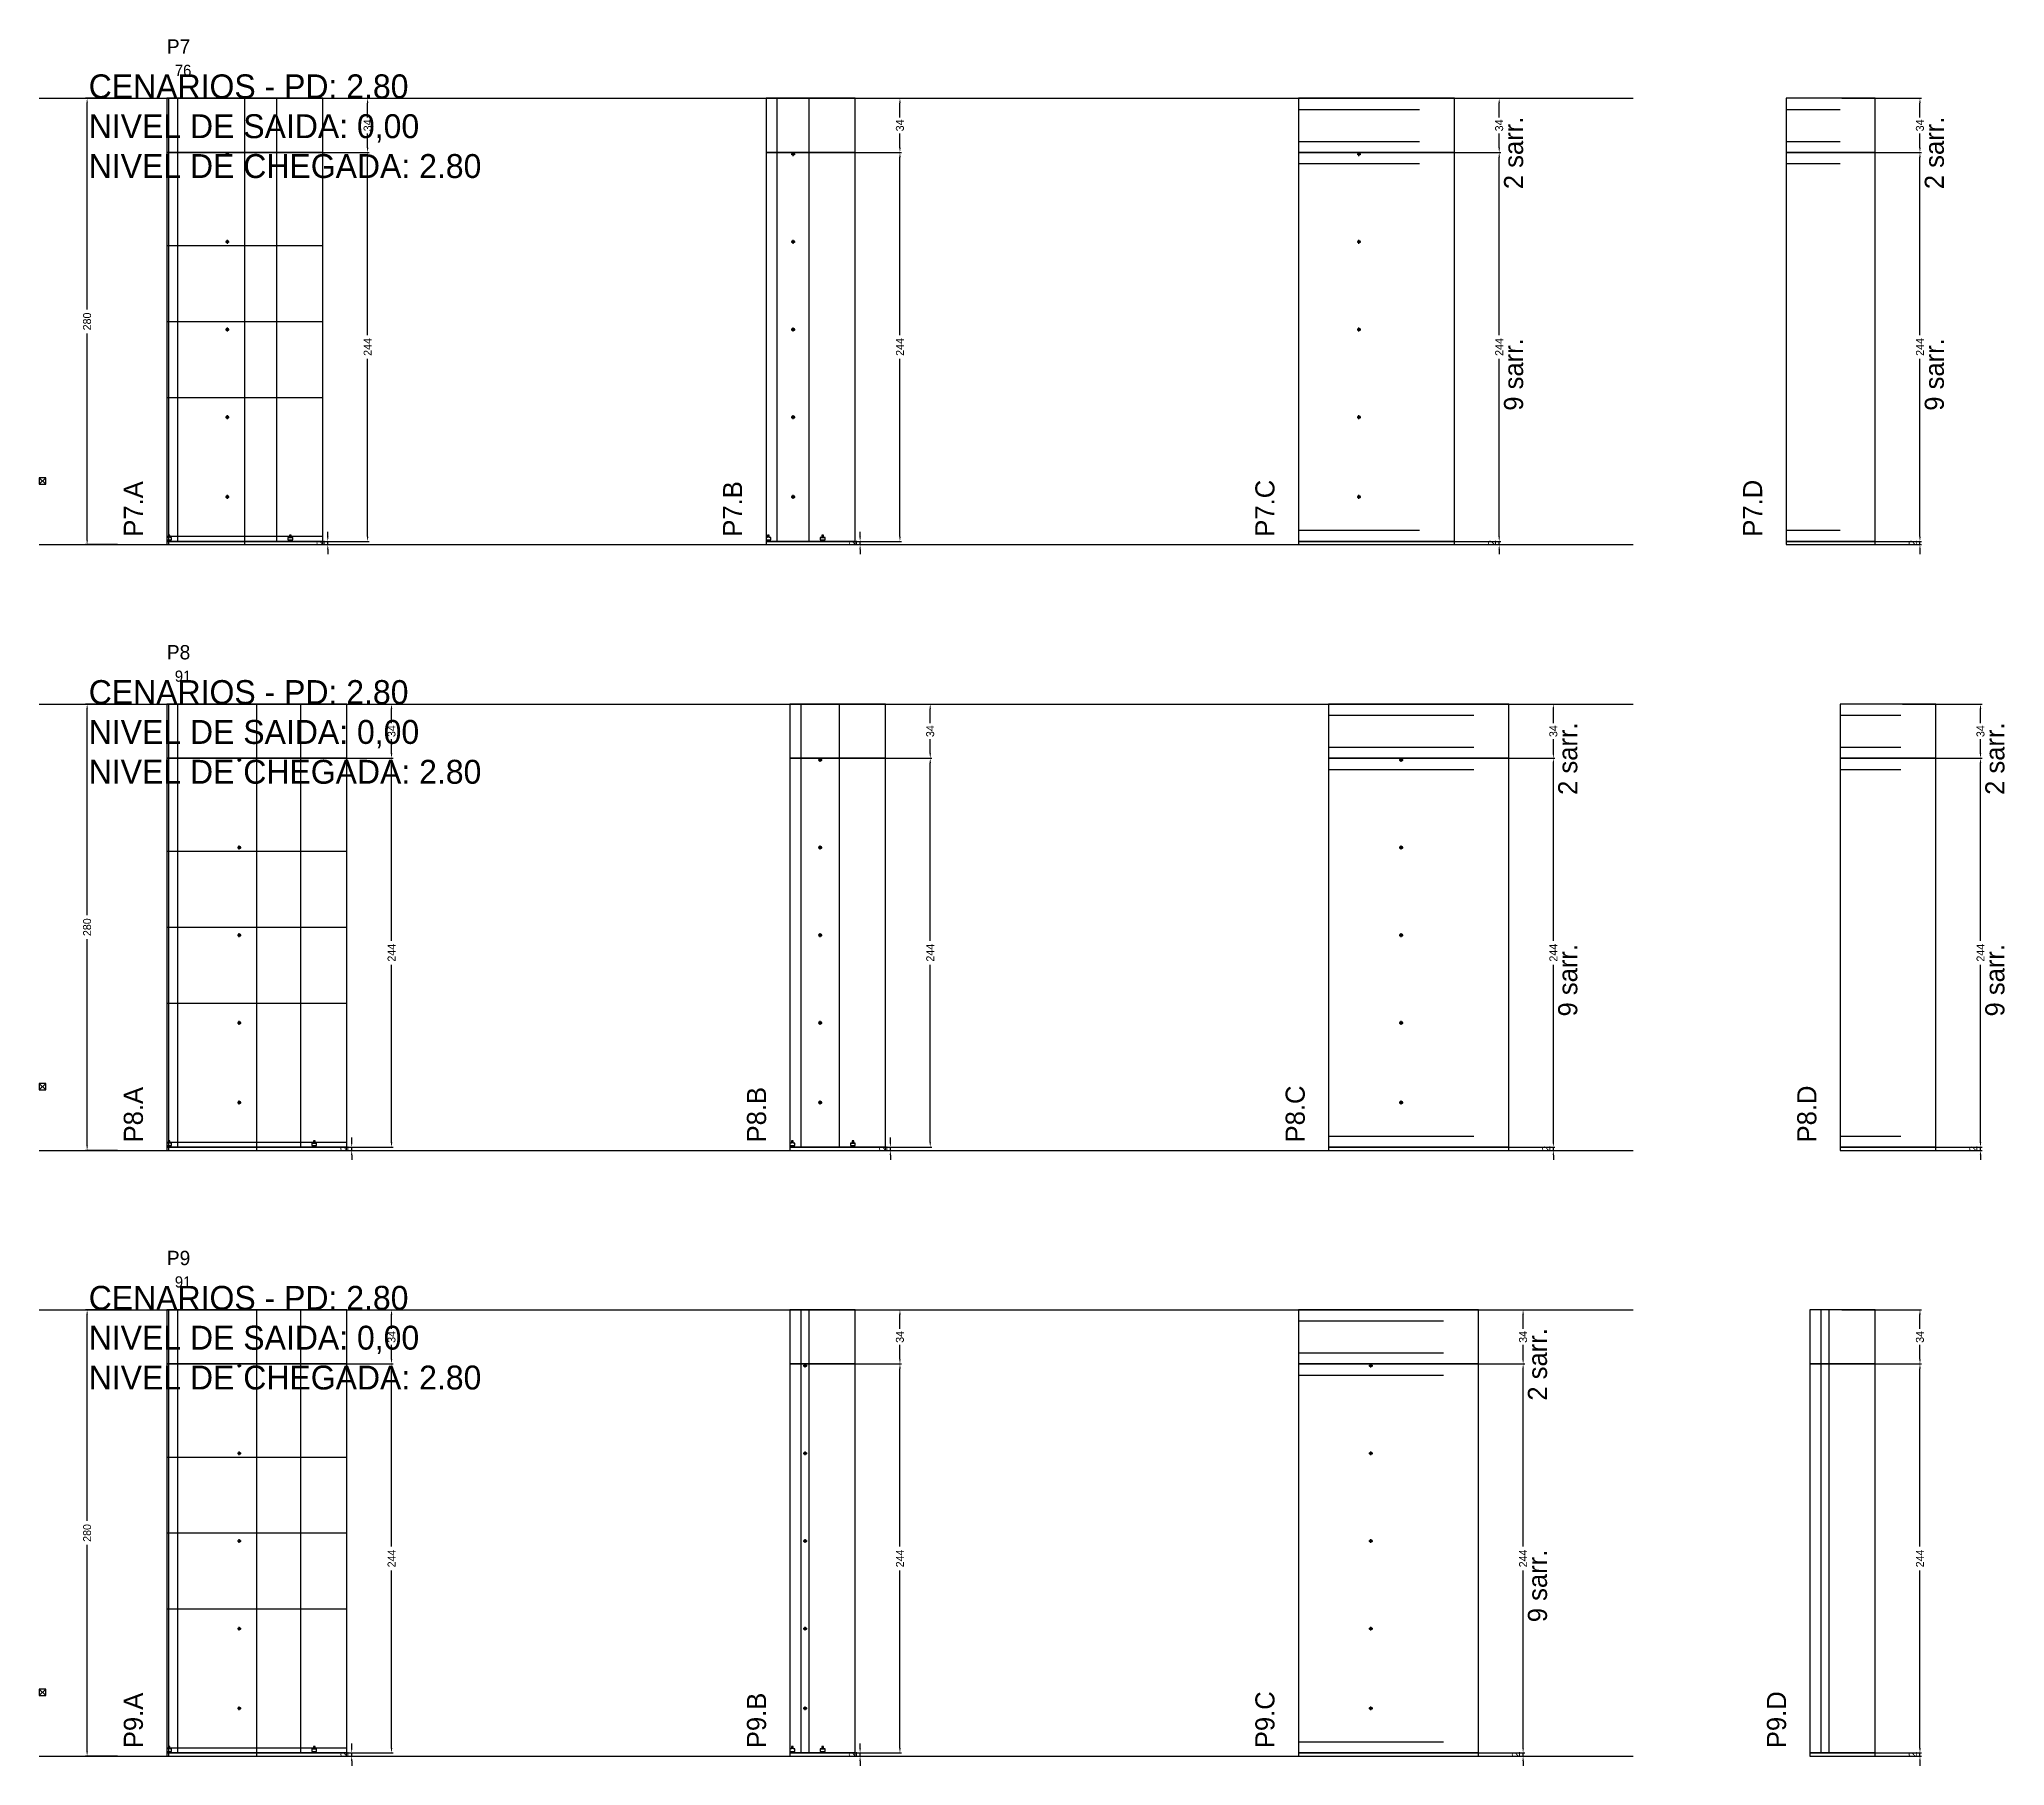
# Model space of a CAD drawing. Header units: centimetres. Extents: x -10500 to 4102, y -9886 to 295.
# Drawn here: x -7000 to -5767, y -3426 to -2343 of the extents above; entities that cross this region are included whole.
import ezdxf

# ---------------------------------------------------------------- set-up
doc = ezdxf.new("R2010")
doc.units = ezdxf.units.CM
doc.linetypes.add('DASHED', pattern=[2, -2])
for name, color, linetype in [('CHAPA', 140, 'Continuous'), ('COTA', 241, 'Continuous'), ('COTAS FURACAO', 16, 'Continuous'), ('Madeira', 30, 'Continuous'), ('MEIO_PONT', 160, 'Continuous'), ('NOMENCLATURA', 7, 'Continuous'), ('Nível', 160, 'Continuous'), ('Painéis', 200, 'Continuous'), ('Perfil Metálico', 150, 'Continuous'), ('SARR_2.2x7', 40, 'Continuous'), ('SARRAFO DE PRESSAO', 200, 'Continuous'), ('texto', 7, 'Continuous'), ('TEXTO_GERAL', 7, 'Continuous')]:
    doc.layers.add(name, color=color, linetype=linetype)
doc.dimstyles.new('PAINEL-NOVA', dxfattribs={"dimtxt": 5, "dimasz": 3, "dimexe": 1, "dimexo": 1, "dimgap": 1, "dimtad": 1, "dimcen": 2.5, "dimazin": 3, "dimtfac": 1, "dimtmove": 0, "dimatfit": 3})

msp = doc.modelspace()

# ---------------------------------------------------------------- texts
at = {"layer": 'NOMENCLATURA'}
for s, p in [('CENARIOS - PD: 2.80', (-6969, -2380)), ('NIVEL DE SAIDA: 0,00', (-6969, -2405)), ('NIVEL DE CHEGADA: 2.80', (-6969, -2430)), ('CENARIOS - PD: 2.80', (-6969, -2760)), ('NIVEL DE SAIDA: 0,00', (-6969, -2785)), ('NIVEL DE CHEGADA: 2.80', (-6969, -2810)), ('CENARIOS - PD: 2.80', (-6969, -3140)), ('NIVEL DE SAIDA: 0,00', (-6969, -3165)), ('NIVEL DE CHEGADA: 2.80', (-6969, -3190))]:
    msp.add_text(s, height=15, dxfattribs=at).set_placement(p)
for s, p in [('2 sarr.', (-6069, -2437)), ('2 sarr.', (-5805, -2437)), ('9 sarr.', (-6069, -2576)), ('9 sarr.', (-5805, -2576)), ('P7.A', (-6935, -2655)), ('P7.B', (-6559, -2655)), ('P7.C', (-6225, -2655)), ('P7.D', (-5919, -2655)), ('2 sarr.', (-6035, -2817)), ('2 sarr.', (-5767, -2817)), ('9 sarr.', (-6035, -2956)), ('9 sarr.', (-5767, -2956)), ('P8.A', (-6935, -3035)), ('P8.B', (-6544, -3035)), ('P8.C', (-6206, -3035)), ('P8.D', (-5885, -3035)), ('2 sarr.', (-6054, -3197)), ('9 sarr.', (-6054, -3336)), ('P9.A', (-6935, -3415)), ('P9.B', (-6544, -3415)), ('P9.C', (-6225, -3415)), ('P9.D', (-5904, -3415))]:
    msp.add_text(s, height=12, rotation=90, dxfattribs=at).set_placement(p)
at = {"layer": 'texto'}
for s, p in [('76', (-6915, -2366)), ('91', (-6915, -2746)), ('91', (-6915, -3126))]:
    msp.add_text(s, height=7, dxfattribs=at).set_placement(p)
at = {"layer": 'TEXTO_GERAL'}
for s, p in [('P7', (-6920, -2352)), ('P8', (-6920, -2732)), ('P9', (-6920, -3112))]:
    msp.add_text(s, height=9, dxfattribs=at).set_placement(p)

# ---------------------------------------------------------------- blocks, each defined once
blk = doc.blocks.new('_CLOSEDFILLED')
at = {"color": 0, "linetype": 'BYBLOCK'}
blk.add_solid([(-1, 0.16), (0, 0), (-1, -0.16)], dxfattribs=at)
blk = doc.blocks.new('*D209')
for p, q in [((-6951, -3140), (-6971, -3140)), ((-6970, -3272.5), (-6970, -3143)), ((-6970, -3417), (-6970, -3287.5)), ((-6951, -3420), (-6971, -3420))]:
    blk.add_line(p, q)
at = {"layer": 'Defpoints'}
for p in [(-6950, -3140), (-6970, -3420), (-6950, -3420)]:
    blk.add_point(p, dxfattribs=at)
at = {"layer": 'COTA', "xscale": 3, "yscale": 3}
for p, rotation in [((-6970, -3140), 90), ((-6970, -3420), 270)]:
    blk.add_blockref('_CLOSEDFILLED', p, dxfattribs=dict(at, rotation=rotation))
at = {"layer": 'COTA', "insert": (-6970, -3280), "char_height": 5, "attachment_point": 5, "rotation": 90}
blk.add_mtext('280', dxfattribs=at)
blk = doc.blocks.new('MULDURA')
at = {"layer": 'Paineis'}
for p, q in [((0, 0), (4, 4)), ((4, 0), (0, 4))]:
    blk.add_line(p, q, dxfattribs=at)
blk.add_lwpolyline([(0, 0), (4, 0), (4, 4), (0, 4)], close=True, dxfattribs=at)
blk = doc.blocks.new('*D211')
for p, q in [((-6828, -3174), (-6778, -3174)), ((-6779, -3288.5), (-6779, -3177)), ((-6779, -3415), (-6779, -3303.5)), ((-6828, -3418), (-6778, -3418))]:
    blk.add_line(p, q)
at = {"layer": 'Defpoints'}
for p in [(-6829, -3174), (-6829, -3418), (-6779, -3418)]:
    blk.add_point(p, dxfattribs=at)
at = {"layer": 'COTA', "xscale": 3, "yscale": 3}
for p, rotation in [((-6779, -3174), 90), ((-6779, -3418), 270)]:
    blk.add_blockref('_CLOSEDFILLED', p, dxfattribs=dict(at, rotation=rotation))
at = {"layer": 'COTA', "insert": (-6779, -3296), "char_height": 5, "attachment_point": 5, "rotation": 90}
blk.add_mtext('244', dxfattribs=at)
blk = doc.blocks.new('*D212')
for p, q in [((-6828, -3140), (-6778, -3140)), ((-6779, -3152), (-6779, -3143)), ((-6779, -3171), (-6779, -3162)), ((-6828, -3174), (-6778, -3174))]:
    blk.add_line(p, q)
at = {"layer": 'Defpoints'}
for p in [(-6829, -3140), (-6829, -3174), (-6779, -3174)]:
    blk.add_point(p, dxfattribs=at)
at = {"layer": 'COTA', "xscale": 3, "yscale": 3}
for p, rotation in [((-6779, -3140), 90), ((-6779, -3174), 270)]:
    blk.add_blockref('_CLOSEDFILLED', p, dxfattribs=dict(at, rotation=rotation))
at = {"layer": 'COTA', "insert": (-6779, -3157), "char_height": 5, "attachment_point": 5, "rotation": 90}
blk.add_mtext('34', dxfattribs=at)
blk = doc.blocks.new('SLIPTEE')
at = {"layer": 'Paineis'}
blk.add_lwpolyline([(0, 0), (3, 0), (3, 1.5), (2, 1.5), (2, 3), (1, 3), (1, 1.5), (0, 1.5)], close=True, dxfattribs=at)
blk = doc.blocks.new('SLIPTDD')
at = {"layer": 'Paineis'}
blk.add_line((0, 1.5), (3, 1.5), dxfattribs=at)
blk.add_lwpolyline([(0, 0), (3, 0), (3, 1.5), (2, 1.5), (2, 3), (1, 3), (1, 1.5), (0, 1.5)], close=True, dxfattribs=at)
blk = doc.blocks.new('furacao')
at = {"layer": 'COTAS FURACAO'}
for p, q in [((-1.2, 0), (1.2, 0)), ((0, -1.2), (0, 1.2))]:
    blk.add_line(p, q, dxfattribs=at)
blk.add_circle((0, 0), 0.8, dxfattribs=at)
blk = doc.blocks.new('*D214')
for p, q in [((-6509, -3174), (-6459, -3174)), ((-6460, -3288.5), (-6460, -3177)), ((-6460, -3415), (-6460, -3303.5)), ((-6509, -3418), (-6459, -3418))]:
    blk.add_line(p, q)
at = {"layer": 'Defpoints'}
for p in [(-6510, -3174), (-6510, -3418), (-6460, -3418)]:
    blk.add_point(p, dxfattribs=at)
at = {"layer": 'COTA', "xscale": 3, "yscale": 3}
for p, rotation in [((-6460, -3174), 90), ((-6460, -3418), 270)]:
    blk.add_blockref('_CLOSEDFILLED', p, dxfattribs=dict(at, rotation=rotation))
at = {"layer": 'COTA', "insert": (-6460, -3296), "char_height": 5, "attachment_point": 5, "rotation": 90}
blk.add_mtext('244', dxfattribs=at)
blk = doc.blocks.new('*D215')
for p, q in [((-6509, -3140), (-6459, -3140)), ((-6460, -3152), (-6460, -3143)), ((-6460, -3171), (-6460, -3162)), ((-6509, -3174), (-6459, -3174))]:
    blk.add_line(p, q)
at = {"layer": 'Defpoints'}
for p in [(-6510, -3140), (-6510, -3174), (-6460, -3174)]:
    blk.add_point(p, dxfattribs=at)
at = {"layer": 'COTA', "xscale": 3, "yscale": 3}
for p, rotation in [((-6460, -3140), 90), ((-6460, -3174), 270)]:
    blk.add_blockref('_CLOSEDFILLED', p, dxfattribs=dict(at, rotation=rotation))
at = {"layer": 'COTA', "insert": (-6460, -3157), "char_height": 5, "attachment_point": 5, "rotation": 90}
blk.add_mtext('34', dxfattribs=at)
blk = doc.blocks.new('*D217')
for p, q in [((-6118, -3174), (-6068, -3174)), ((-6069, -3288.5), (-6069, -3177)), ((-6069, -3415), (-6069, -3303.5)), ((-6118, -3418), (-6068, -3418))]:
    blk.add_line(p, q)
at = {"layer": 'Defpoints'}
for p in [(-6119, -3174), (-6119, -3418), (-6069, -3418)]:
    blk.add_point(p, dxfattribs=at)
at = {"layer": 'COTA', "xscale": 3, "yscale": 3}
for p, rotation in [((-6069, -3174), 90), ((-6069, -3418), 270)]:
    blk.add_blockref('_CLOSEDFILLED', p, dxfattribs=dict(at, rotation=rotation))
at = {"layer": 'COTA', "insert": (-6069, -3296), "char_height": 5, "attachment_point": 5, "rotation": 90}
blk.add_mtext('244', dxfattribs=at)
blk = doc.blocks.new('*D218')
for p, q in [((-6118, -3140), (-6068, -3140)), ((-6069, -3152), (-6069, -3143)), ((-6069, -3171), (-6069, -3162)), ((-6118, -3174), (-6068, -3174))]:
    blk.add_line(p, q)
at = {"layer": 'Defpoints'}
for p in [(-6119, -3140), (-6119, -3174), (-6069, -3174)]:
    blk.add_point(p, dxfattribs=at)
at = {"layer": 'COTA', "xscale": 3, "yscale": 3}
for p, rotation in [((-6069, -3140), 90), ((-6069, -3174), 270)]:
    blk.add_blockref('_CLOSEDFILLED', p, dxfattribs=dict(at, rotation=rotation))
at = {"layer": 'COTA', "insert": (-6069, -3157), "char_height": 5, "attachment_point": 5, "rotation": 90}
blk.add_mtext('34', dxfattribs=at)
blk = doc.blocks.new('*D220')
for p, q in [((-5869, -3174), (-5819, -3174)), ((-5820, -3288.5), (-5820, -3177)), ((-5820, -3415), (-5820, -3303.5)), ((-5869, -3418), (-5819, -3418))]:
    blk.add_line(p, q)
at = {"layer": 'Defpoints'}
for p in [(-5870, -3174), (-5870, -3418), (-5820, -3418)]:
    blk.add_point(p, dxfattribs=at)
at = {"layer": 'COTA', "xscale": 3, "yscale": 3}
for p, rotation in [((-5820, -3174), 90), ((-5820, -3418), 270)]:
    blk.add_blockref('_CLOSEDFILLED', p, dxfattribs=dict(at, rotation=rotation))
at = {"layer": 'COTA', "insert": (-5820, -3296), "char_height": 5, "attachment_point": 5, "rotation": 90}
blk.add_mtext('244', dxfattribs=at)
blk = doc.blocks.new('*D221')
for p, q in [((-5869, -3140), (-5819, -3140)), ((-5820, -3152), (-5820, -3143)), ((-5820, -3171), (-5820, -3162)), ((-5869, -3174), (-5819, -3174))]:
    blk.add_line(p, q)
at = {"layer": 'Defpoints'}
for p in [(-5870, -3140), (-5870, -3174), (-5820, -3174)]:
    blk.add_point(p, dxfattribs=at)
at = {"layer": 'COTA', "xscale": 3, "yscale": 3}
for p, rotation in [((-5820, -3140), 90), ((-5820, -3174), 270)]:
    blk.add_blockref('_CLOSEDFILLED', p, dxfattribs=dict(at, rotation=rotation))
at = {"layer": 'COTA', "insert": (-5820, -3157), "char_height": 5, "attachment_point": 5, "rotation": 90}
blk.add_mtext('34', dxfattribs=at)
blk = doc.blocks.new('*D183')
for p, q in [((-6951, -2760), (-6971, -2760)), ((-6970, -2892.5), (-6970, -2763)), ((-6970, -3037), (-6970, -2907.5)), ((-6951, -3040), (-6971, -3040))]:
    blk.add_line(p, q)
at = {"layer": 'Defpoints'}
for p in [(-6950, -2760), (-6970, -3040), (-6950, -3040)]:
    blk.add_point(p, dxfattribs=at)
at = {"layer": 'COTA', "xscale": 3, "yscale": 3}
for p, rotation in [((-6970, -2760), 90), ((-6970, -3040), 270)]:
    blk.add_blockref('_CLOSEDFILLED', p, dxfattribs=dict(at, rotation=rotation))
at = {"layer": 'COTA', "insert": (-6970, -2900), "char_height": 5, "attachment_point": 5, "rotation": 90}
blk.add_mtext('280', dxfattribs=at)
blk = doc.blocks.new('*D185')
for p, q in [((-6828, -2794), (-6778, -2794)), ((-6779, -2908.5), (-6779, -2797)), ((-6779, -3035), (-6779, -2923.5)), ((-6828, -3038), (-6778, -3038))]:
    blk.add_line(p, q)
at = {"layer": 'Defpoints'}
for p in [(-6829, -2794), (-6829, -3038), (-6779, -3038)]:
    blk.add_point(p, dxfattribs=at)
at = {"layer": 'COTA', "xscale": 3, "yscale": 3}
for p, rotation in [((-6779, -2794), 90), ((-6779, -3038), 270)]:
    blk.add_blockref('_CLOSEDFILLED', p, dxfattribs=dict(at, rotation=rotation))
at = {"layer": 'COTA', "insert": (-6779, -2916), "char_height": 5, "attachment_point": 5, "rotation": 90}
blk.add_mtext('244', dxfattribs=at)
blk = doc.blocks.new('*D186')
for p, q in [((-6828, -2760), (-6778, -2760)), ((-6779, -2772), (-6779, -2763)), ((-6779, -2791), (-6779, -2782)), ((-6828, -2794), (-6778, -2794))]:
    blk.add_line(p, q)
at = {"layer": 'Defpoints'}
for p in [(-6829, -2760), (-6829, -2794), (-6779, -2794)]:
    blk.add_point(p, dxfattribs=at)
at = {"layer": 'COTA', "xscale": 3, "yscale": 3}
for p, rotation in [((-6779, -2760), 90), ((-6779, -2794), 270)]:
    blk.add_blockref('_CLOSEDFILLED', p, dxfattribs=dict(at, rotation=rotation))
at = {"layer": 'COTA', "insert": (-6779, -2777), "char_height": 5, "attachment_point": 5, "rotation": 90}
blk.add_mtext('34', dxfattribs=at)
blk = doc.blocks.new('*D188')
for p, q in [((-6490, -2794), (-6440, -2794)), ((-6441, -2908.5), (-6441, -2797)), ((-6441, -3035), (-6441, -2923.5)), ((-6490, -3038), (-6440, -3038))]:
    blk.add_line(p, q)
at = {"layer": 'Defpoints'}
for p in [(-6491, -2794), (-6491, -3038), (-6441, -3038)]:
    blk.add_point(p, dxfattribs=at)
at = {"layer": 'COTA', "xscale": 3, "yscale": 3}
for p, rotation in [((-6441, -2794), 90), ((-6441, -3038), 270)]:
    blk.add_blockref('_CLOSEDFILLED', p, dxfattribs=dict(at, rotation=rotation))
at = {"layer": 'COTA', "insert": (-6441, -2916), "char_height": 5, "attachment_point": 5, "rotation": 90}
blk.add_mtext('244', dxfattribs=at)
blk = doc.blocks.new('*D189')
for p, q in [((-6490, -2760), (-6440, -2760)), ((-6441, -2772), (-6441, -2763)), ((-6441, -2791), (-6441, -2782)), ((-6490, -2794), (-6440, -2794))]:
    blk.add_line(p, q)
at = {"layer": 'Defpoints'}
for p in [(-6491, -2760), (-6491, -2794), (-6441, -2794)]:
    blk.add_point(p, dxfattribs=at)
at = {"layer": 'COTA', "xscale": 3, "yscale": 3}
for p, rotation in [((-6441, -2760), 90), ((-6441, -2794), 270)]:
    blk.add_blockref('_CLOSEDFILLED', p, dxfattribs=dict(at, rotation=rotation))
at = {"layer": 'COTA', "insert": (-6441, -2777), "char_height": 5, "attachment_point": 5, "rotation": 90}
blk.add_mtext('34', dxfattribs=at)
blk = doc.blocks.new('*D191')
for p, q in [((-6099, -2794), (-6049, -2794)), ((-6050, -2908.5), (-6050, -2797)), ((-6050, -3035), (-6050, -2923.5)), ((-6099, -3038), (-6049, -3038))]:
    blk.add_line(p, q)
at = {"layer": 'Defpoints'}
for p in [(-6100, -2794), (-6100, -3038), (-6050, -3038)]:
    blk.add_point(p, dxfattribs=at)
at = {"layer": 'COTA', "xscale": 3, "yscale": 3}
for p, rotation in [((-6050, -2794), 90), ((-6050, -3038), 270)]:
    blk.add_blockref('_CLOSEDFILLED', p, dxfattribs=dict(at, rotation=rotation))
at = {"layer": 'COTA', "insert": (-6050, -2916), "char_height": 5, "attachment_point": 5, "rotation": 90}
blk.add_mtext('244', dxfattribs=at)
blk = doc.blocks.new('*D192')
for p, q in [((-6099, -2760), (-6049, -2760)), ((-6050, -2772), (-6050, -2763)), ((-6050, -2791), (-6050, -2782)), ((-6099, -2794), (-6049, -2794))]:
    blk.add_line(p, q)
at = {"layer": 'Defpoints'}
for p in [(-6100, -2760), (-6100, -2794), (-6050, -2794)]:
    blk.add_point(p, dxfattribs=at)
at = {"layer": 'COTA', "xscale": 3, "yscale": 3}
for p, rotation in [((-6050, -2760), 90), ((-6050, -2794), 270)]:
    blk.add_blockref('_CLOSEDFILLED', p, dxfattribs=dict(at, rotation=rotation))
at = {"layer": 'COTA', "insert": (-6050, -2777), "char_height": 5, "attachment_point": 5, "rotation": 90}
blk.add_mtext('34', dxfattribs=at)
blk = doc.blocks.new('*D194')
for p, q in [((-5831, -2794), (-5781, -2794)), ((-5782, -2908.5), (-5782, -2797)), ((-5782, -3035), (-5782, -2923.5)), ((-5831, -3038), (-5781, -3038))]:
    blk.add_line(p, q)
at = {"layer": 'Defpoints'}
for p in [(-5832, -2794), (-5832, -3038), (-5782, -3038)]:
    blk.add_point(p, dxfattribs=at)
at = {"layer": 'COTA', "xscale": 3, "yscale": 3}
for p, rotation in [((-5782, -2794), 90), ((-5782, -3038), 270)]:
    blk.add_blockref('_CLOSEDFILLED', p, dxfattribs=dict(at, rotation=rotation))
at = {"layer": 'COTA', "insert": (-5782, -2916), "char_height": 5, "attachment_point": 5, "rotation": 90}
blk.add_mtext('244', dxfattribs=at)
blk = doc.blocks.new('*D195')
for p, q in [((-5831, -2760), (-5781, -2760)), ((-5782, -2772), (-5782, -2763)), ((-5782, -2791), (-5782, -2782)), ((-5831, -2794), (-5781, -2794))]:
    blk.add_line(p, q)
at = {"layer": 'Defpoints'}
for p in [(-5832, -2760), (-5832, -2794), (-5782, -2794)]:
    blk.add_point(p, dxfattribs=at)
at = {"layer": 'COTA', "xscale": 3, "yscale": 3}
for p, rotation in [((-5782, -2760), 90), ((-5782, -2794), 270)]:
    blk.add_blockref('_CLOSEDFILLED', p, dxfattribs=dict(at, rotation=rotation))
at = {"layer": 'COTA', "insert": (-5782, -2777), "char_height": 5, "attachment_point": 5, "rotation": 90}
blk.add_mtext('34', dxfattribs=at)
blk = doc.blocks.new('*D157')
for p, q in [((-6951, -2380), (-6971, -2380)), ((-6970, -2512.5), (-6970, -2383)), ((-6970, -2657), (-6970, -2527.5)), ((-6951, -2660), (-6971, -2660))]:
    blk.add_line(p, q)
at = {"layer": 'Defpoints'}
for p in [(-6950, -2380), (-6970, -2660), (-6950, -2660)]:
    blk.add_point(p, dxfattribs=at)
at = {"layer": 'COTA', "xscale": 3, "yscale": 3}
for p, rotation in [((-6970, -2380), 90), ((-6970, -2660), 270)]:
    blk.add_blockref('_CLOSEDFILLED', p, dxfattribs=dict(at, rotation=rotation))
at = {"layer": 'COTA', "insert": (-6970, -2520), "char_height": 5, "attachment_point": 5, "rotation": 90}
blk.add_mtext('280', dxfattribs=at)
blk = doc.blocks.new('*D159')
for p, q in [((-6843, -2414), (-6793, -2414)), ((-6794, -2528.5), (-6794, -2417)), ((-6794, -2655), (-6794, -2543.5)), ((-6843, -2658), (-6793, -2658))]:
    blk.add_line(p, q)
at = {"layer": 'Defpoints'}
for p in [(-6844, -2414), (-6844, -2658), (-6794, -2658)]:
    blk.add_point(p, dxfattribs=at)
at = {"layer": 'COTA', "xscale": 3, "yscale": 3}
for p, rotation in [((-6794, -2414), 90), ((-6794, -2658), 270)]:
    blk.add_blockref('_CLOSEDFILLED', p, dxfattribs=dict(at, rotation=rotation))
at = {"layer": 'COTA', "insert": (-6794, -2536), "char_height": 5, "attachment_point": 5, "rotation": 90}
blk.add_mtext('244', dxfattribs=at)
blk = doc.blocks.new('*D160')
for p, q in [((-6843, -2380), (-6793, -2380)), ((-6794, -2392), (-6794, -2383)), ((-6794, -2411), (-6794, -2402)), ((-6843, -2414), (-6793, -2414))]:
    blk.add_line(p, q)
at = {"layer": 'Defpoints'}
for p in [(-6844, -2380), (-6844, -2414), (-6794, -2414)]:
    blk.add_point(p, dxfattribs=at)
at = {"layer": 'COTA', "xscale": 3, "yscale": 3}
for p, rotation in [((-6794, -2380), 90), ((-6794, -2414), 270)]:
    blk.add_blockref('_CLOSEDFILLED', p, dxfattribs=dict(at, rotation=rotation))
at = {"layer": 'COTA', "insert": (-6794, -2397), "char_height": 5, "attachment_point": 5, "rotation": 90}
blk.add_mtext('34', dxfattribs=at)
blk = doc.blocks.new('*D162')
for p, q in [((-6509, -2414), (-6459, -2414)), ((-6460, -2528.5), (-6460, -2417)), ((-6460, -2655), (-6460, -2543.5)), ((-6509, -2658), (-6459, -2658))]:
    blk.add_line(p, q)
at = {"layer": 'Defpoints'}
for p in [(-6510, -2414), (-6510, -2658), (-6460, -2658)]:
    blk.add_point(p, dxfattribs=at)
at = {"layer": 'COTA', "xscale": 3, "yscale": 3}
for p, rotation in [((-6460, -2414), 90), ((-6460, -2658), 270)]:
    blk.add_blockref('_CLOSEDFILLED', p, dxfattribs=dict(at, rotation=rotation))
at = {"layer": 'COTA', "insert": (-6460, -2536), "char_height": 5, "attachment_point": 5, "rotation": 90}
blk.add_mtext('244', dxfattribs=at)
blk = doc.blocks.new('*D163')
for p, q in [((-6509, -2380), (-6459, -2380)), ((-6460, -2392), (-6460, -2383)), ((-6460, -2411), (-6460, -2402)), ((-6509, -2414), (-6459, -2414))]:
    blk.add_line(p, q)
at = {"layer": 'Defpoints'}
for p in [(-6510, -2380), (-6510, -2414), (-6460, -2414)]:
    blk.add_point(p, dxfattribs=at)
at = {"layer": 'COTA', "xscale": 3, "yscale": 3}
for p, rotation in [((-6460, -2380), 90), ((-6460, -2414), 270)]:
    blk.add_blockref('_CLOSEDFILLED', p, dxfattribs=dict(at, rotation=rotation))
at = {"layer": 'COTA', "insert": (-6460, -2397), "char_height": 5, "attachment_point": 5, "rotation": 90}
blk.add_mtext('34', dxfattribs=at)
blk = doc.blocks.new('*D165')
for p, q in [((-6133, -2414), (-6083, -2414)), ((-6084, -2528.5), (-6084, -2417)), ((-6084, -2655), (-6084, -2543.5)), ((-6133, -2658), (-6083, -2658))]:
    blk.add_line(p, q)
at = {"layer": 'Defpoints'}
for p in [(-6134, -2414), (-6134, -2658), (-6084, -2658)]:
    blk.add_point(p, dxfattribs=at)
at = {"layer": 'COTA', "xscale": 3, "yscale": 3}
for p, rotation in [((-6084, -2414), 90), ((-6084, -2658), 270)]:
    blk.add_blockref('_CLOSEDFILLED', p, dxfattribs=dict(at, rotation=rotation))
at = {"layer": 'COTA', "insert": (-6084, -2536), "char_height": 5, "attachment_point": 5, "rotation": 90}
blk.add_mtext('244', dxfattribs=at)
blk = doc.blocks.new('*D166')
for p, q in [((-6133, -2380), (-6083, -2380)), ((-6084, -2392), (-6084, -2383)), ((-6084, -2411), (-6084, -2402)), ((-6133, -2414), (-6083, -2414))]:
    blk.add_line(p, q)
at = {"layer": 'Defpoints'}
for p in [(-6134, -2380), (-6134, -2414), (-6084, -2414)]:
    blk.add_point(p, dxfattribs=at)
at = {"layer": 'COTA', "xscale": 3, "yscale": 3}
for p, rotation in [((-6084, -2380), 90), ((-6084, -2414), 270)]:
    blk.add_blockref('_CLOSEDFILLED', p, dxfattribs=dict(at, rotation=rotation))
at = {"layer": 'COTA', "insert": (-6084, -2397), "char_height": 5, "attachment_point": 5, "rotation": 90}
blk.add_mtext('34', dxfattribs=at)
blk = doc.blocks.new('*D168')
for p, q in [((-5869, -2414), (-5819, -2414)), ((-5820, -2528.5), (-5820, -2417)), ((-5820, -2655), (-5820, -2543.5)), ((-5869, -2658), (-5819, -2658))]:
    blk.add_line(p, q)
at = {"layer": 'Defpoints'}
for p in [(-5870, -2414), (-5870, -2658), (-5820, -2658)]:
    blk.add_point(p, dxfattribs=at)
at = {"layer": 'COTA', "xscale": 3, "yscale": 3}
for p, rotation in [((-5820, -2414), 90), ((-5820, -2658), 270)]:
    blk.add_blockref('_CLOSEDFILLED', p, dxfattribs=dict(at, rotation=rotation))
at = {"layer": 'COTA', "insert": (-5820, -2536), "char_height": 5, "attachment_point": 5, "rotation": 90}
blk.add_mtext('244', dxfattribs=at)
blk = doc.blocks.new('*D169')
for p, q in [((-5869, -2380), (-5819, -2380)), ((-5820, -2392), (-5820, -2383)), ((-5820, -2411), (-5820, -2402)), ((-5869, -2414), (-5819, -2414))]:
    blk.add_line(p, q)
at = {"layer": 'Defpoints'}
for p in [(-5870, -2380), (-5870, -2414), (-5820, -2414)]:
    blk.add_point(p, dxfattribs=at)
at = {"layer": 'COTA', "xscale": 3, "yscale": 3}
for p, rotation in [((-5820, -2380), 90), ((-5820, -2414), 270)]:
    blk.add_blockref('_CLOSEDFILLED', p, dxfattribs=dict(at, rotation=rotation))
at = {"layer": 'COTA', "insert": (-5820, -2397), "char_height": 5, "attachment_point": 5, "rotation": 90}
blk.add_mtext('34', dxfattribs=at)

# ---------------------------------------------------------------- dimensions: what is measured, and where the dimension line sits
at = {"layer": 'COTA'}
for base, p1, p2, picture, middle in [((-6970, -2660), (-6950, -2660), (-6950, -2380), '*D157', (-6970, -2520)), ((-6794, -2414), (-6844, -2414), (-6844, -2380), '*D160', (-6794, -2397)), ((-6460, -2414), (-6510, -2414), (-6510, -2380), '*D163', (-6460, -2397)), ((-6084, -2414), (-6134, -2414), (-6134, -2380), '*D166', (-6084, -2397)), ((-5820, -2414), (-5870, -2414), (-5870, -2380), '*D169', (-5820, -2397)), ((-6794, -2658), (-6844, -2658), (-6844, -2414), '*D159', (-6794, -2536)), ((-6460, -2658), (-6510, -2658), (-6510, -2414), '*D162', (-6460, -2536)), ((-6084, -2658), (-6134, -2658), (-6134, -2414), '*D165', (-6084, -2536)), ((-5820, -2658), (-5870, -2658), (-5870, -2414), '*D168', (-5820, -2536)), ((-6970, -3040), (-6950, -3040), (-6950, -2760), '*D183', (-6970, -2900)), ((-6779, -2794), (-6829, -2794), (-6829, -2760), '*D186', (-6779, -2777)), ((-6441, -2794), (-6491, -2794), (-6491, -2760), '*D189', (-6441, -2777)), ((-6050, -2794), (-6100, -2794), (-6100, -2760), '*D192', (-6050, -2777)), ((-5782, -2794), (-5832, -2794), (-5832, -2760), '*D195', (-5782, -2777)), ((-6779, -3038), (-6829, -3038), (-6829, -2794), '*D185', (-6779, -2916)), ((-6441, -3038), (-6491, -3038), (-6491, -2794), '*D188', (-6441, -2916)), ((-6050, -3038), (-6100, -3038), (-6100, -2794), '*D191', (-6050, -2916)), ((-5782, -3038), (-5832, -3038), (-5832, -2794), '*D194', (-5782, -2916)), ((-6970, -3420), (-6950, -3420), (-6950, -3140), '*D209', (-6970, -3280)), ((-6779, -3174), (-6829, -3174), (-6829, -3140), '*D212', (-6779, -3157)), ((-6460, -3174), (-6510, -3174), (-6510, -3140), '*D215', (-6460, -3157)), ((-6069, -3174), (-6119, -3174), (-6119, -3140), '*D218', (-6069, -3157)), ((-5820, -3174), (-5870, -3174), (-5870, -3140), '*D221', (-5820, -3157)), ((-6779, -3418), (-6829, -3418), (-6829, -3174), '*D211', (-6779, -3296)), ((-6460, -3418), (-6510, -3418), (-6510, -3174), '*D214', (-6460, -3296)), ((-6069, -3418), (-6119, -3418), (-6119, -3174), '*D217', (-6069, -3296)), ((-5820, -3418), (-5870, -3418), (-5870, -3174), '*D220', (-5820, -3296))]:
    dim = msp.add_linear_dim(base=base, p1=p1, p2=p2, angle=90, dimstyle='PAINEL-NOVA', dxfattribs=at)
    dim.commit()
    dim.dimension.update_dxf_attribs({"geometry": picture, "text_midpoint": middle})
for base, p1, p2 in [((-6819, -2660), (-6844, -2660), (-6844, -2658)), ((-6485, -2660), (-6510, -2660), (-6510, -2658)), ((-6084, -2660), (-6134, -2660), (-6134, -2658)), ((-5820, -2660), (-5870, -2660), (-5870, -2658)), ((-6804, -3040), (-6829, -3040), (-6829, -3038)), ((-6466, -3040), (-6491, -3040), (-6491, -3038)), ((-6050, -3040), (-6100, -3040), (-6100, -3038)), ((-5782, -3040), (-5832, -3040), (-5832, -3038)), ((-6804, -3420), (-6829, -3420), (-6829, -3418)), ((-6485, -3420), (-6510, -3420), (-6510, -3418)), ((-6069, -3420), (-6119, -3420), (-6119, -3418)), ((-5820, -3420), (-5870, -3420), (-5870, -3418))]:
    msp.add_linear_dim(base=base, p1=p1, p2=p2, angle=90, dimstyle='PAINEL-NOVA', dxfattribs=at).render()

# ---------------------------------------------------------------- linework, layer by layer
at = {"layer": 'CHAPA'}
for points in [[(-6920, -2660), (-6918.8, -2660), (-6918.8, -2380), (-6920, -2380)], [(-6920, -3040), (-6918.8, -3040), (-6918.8, -2760), (-6920, -2760)], [(-6920, -3420), (-6918.8, -3420), (-6918.8, -3140), (-6920, -3140)]]:
    msp.add_lwpolyline(points, close=True, dxfattribs=at)
at = {"layer": 'Madeira'}
for points in [[(-6920, -2472.4), (-6822, -2472.4)], [(-6920, -2567.6), (-6822, -2567.6)], [(-6920, -2852.4), (-6807, -2852.4)], [(-6920, -2947.6), (-6807, -2947.6)], [(-6920, -3232.4), (-6807, -3232.4)], [(-6920, -3327.6), (-6807, -3327.6)]]:
    msp.add_lwpolyline(points, dxfattribs=at)
at = {"layer": 'MEIO_PONT'}
for points in [[(-6920, -2520), (-6822, -2520)], [(-6920, -2900), (-6807, -2900)], [(-6920, -3280), (-6807, -3280)]]:
    msp.add_lwpolyline(points, dxfattribs=at)
at = {"layer": 'Nível', "linetype": 'DASHED'}
for points in [[(-7000, -2380), (-6000, -2380)], [(-7000, -2660), (-6000, -2660)], [(-7000, -2760), (-6000, -2760)], [(-7000, -3040), (-6000, -3040)], [(-7000, -3140), (-6000, -3140)], [(-7000, -3420), (-6000, -3420)]]:
    msp.add_lwpolyline(points, dxfattribs=at)
at = {"layer": 'Painéis'}
for points in [[(-6920, -2414), (-6822, -2414), (-6822, -2380), (-6920, -2380)], [(-6920, -2660), (-6822, -2660), (-6822, -2380), (-6920, -2380)], [(-6544, -2414), (-6488, -2414), (-6488, -2380), (-6544, -2380)], [(-6210, -2414), (-6112, -2414), (-6112, -2380), (-6210, -2380)], [(-5904, -2414), (-5848, -2414), (-5848, -2380), (-5904, -2380)], [(-6920, -2658), (-6822, -2658), (-6822, -2414), (-6920, -2414)], [(-6544, -2658), (-6488, -2658), (-6488, -2414), (-6544, -2414)], [(-6210, -2658), (-6112, -2658), (-6112, -2414), (-6210, -2414)], [(-5904, -2658), (-5848, -2658), (-5848, -2414), (-5904, -2414)], [(-6920, -2660), (-6822, -2660), (-6822, -2658), (-6920, -2658)], [(-6544, -2660), (-6488, -2660), (-6488, -2658), (-6544, -2658)], [(-6210, -2660), (-6112, -2660), (-6112, -2658), (-6210, -2658)], [(-5904, -2660), (-5848, -2660), (-5848, -2658), (-5904, -2658)], [(-6920, -2794), (-6807, -2794), (-6807, -2760), (-6920, -2760)], [(-6920, -3040), (-6807, -3040), (-6807, -2760), (-6920, -2760)], [(-6529, -2794), (-6469, -2794), (-6469, -2760), (-6529, -2760)], [(-6191, -2794), (-6078, -2794), (-6078, -2760), (-6191, -2760)], [(-5870, -2794), (-5810, -2794), (-5810, -2760), (-5870, -2760)], [(-6920, -3038), (-6807, -3038), (-6807, -2794), (-6920, -2794)], [(-6529, -3038), (-6469, -3038), (-6469, -2794), (-6529, -2794)], [(-6191, -3038), (-6078, -3038), (-6078, -2794), (-6191, -2794)], [(-5870, -3038), (-5810, -3038), (-5810, -2794), (-5870, -2794)], [(-6920, -3040), (-6807, -3040), (-6807, -3038), (-6920, -3038)], [(-6529, -3040), (-6469, -3040), (-6469, -3038), (-6529, -3038)], [(-6191, -3040), (-6078, -3040), (-6078, -3038), (-6191, -3038)], [(-5870, -3040), (-5810, -3040), (-5810, -3038), (-5870, -3038)], [(-6920, -3174), (-6807, -3174), (-6807, -3140), (-6920, -3140)], [(-6920, -3420), (-6807, -3420), (-6807, -3140), (-6920, -3140)], [(-6529, -3174), (-6488, -3174), (-6488, -3140), (-6529, -3140)], [(-6210, -3174), (-6097, -3174), (-6097, -3140), (-6210, -3140)], [(-5889, -3174), (-5848, -3174), (-5848, -3140), (-5889, -3140)], [(-6920, -3418), (-6807, -3418), (-6807, -3174), (-6920, -3174)], [(-6529, -3418), (-6488, -3418), (-6488, -3174), (-6529, -3174)], [(-6210, -3418), (-6097, -3418), (-6097, -3174), (-6210, -3174)], [(-5889, -3418), (-5848, -3418), (-5848, -3174), (-5889, -3174)], [(-6920, -3420), (-6807, -3420), (-6807, -3418), (-6920, -3418)], [(-6529, -3420), (-6488, -3420), (-6488, -3418), (-6529, -3418)], [(-6210, -3420), (-6097, -3420), (-6097, -3418), (-6210, -3418)], [(-5889, -3420), (-5848, -3420), (-5848, -3418), (-5889, -3418)]]:
    msp.add_lwpolyline(points, close=True, dxfattribs=at)
at = {"layer": 'Perfil Metálico'}
for p, q in [((-6871, -2660), (-6871, -2380)), ((-6863.5, -3040), (-6863.5, -2760)), ((-6863.5, -3420), (-6863.5, -3140))]:
    msp.add_line(p, q, dxfattribs=at)
at = {"layer": 'SARR_2.2x7'}
for points in [[(-6913, -2414), (-6913, -2380)], [(-6851, -2414), (-6851, -2380)], [(-6537, -2414), (-6537, -2380)], [(-6517, -2414), (-6517, -2380)], [(-6210, -2387), (-6134, -2387)], [(-5904, -2387), (-5870, -2387)], [(-6210, -2407), (-6134, -2407)], [(-5904, -2407), (-5870, -2407)], [(-6210, -2421), (-6134, -2421)], [(-5904, -2421), (-5870, -2421)], [(-6210, -2651), (-6134, -2651)], [(-5904, -2651), (-5870, -2651)], [(-6913, -2794), (-6913, -2760)], [(-6836, -2794), (-6836, -2760)], [(-6522, -2794), (-6522, -2760)], [(-6498, -2794), (-6498, -2760)], [(-6191, -2767), (-6100, -2767)], [(-5870, -2767), (-5832, -2767)], [(-6191, -2787), (-6100, -2787)], [(-5870, -2787), (-5832, -2787)], [(-6191, -2801), (-6100, -2801)], [(-5870, -2801), (-5832, -2801)], [(-6191, -3031), (-6100, -3031)], [(-5870, -3031), (-5832, -3031)], [(-6913, -3174), (-6913, -3140)], [(-6836, -3174), (-6836, -3140)], [(-6522, -3174), (-6522, -3140)], [(-6517, -3174), (-6517, -3140)], [(-5882, -3174), (-5882, -3140)], [(-5877, -3174), (-5877, -3140)], [(-6210, -3147), (-6119, -3147)], [(-6210, -3167), (-6119, -3167)], [(-6210, -3181), (-6119, -3181)], [(-6210, -3411), (-6119, -3411)]]:
    msp.add_lwpolyline(points, dxfattribs=at)
at = {"layer": 'SARR_2.2x7', "linetype": 'DASHED'}
for points in [[(-6913, -2658), (-6913, -2414)], [(-6851, -2658), (-6851, -2414)], [(-6537, -2658), (-6537, -2414)], [(-6517, -2658), (-6517, -2414)], [(-6913, -3038), (-6913, -2794)], [(-6836, -3038), (-6836, -2794)], [(-6522, -3038), (-6522, -2794)], [(-6498, -3038), (-6498, -2794)], [(-6913, -3418), (-6913, -3174)], [(-6836, -3418), (-6836, -3174)], [(-6522, -3418), (-6522, -3174)], [(-6517, -3418), (-6517, -3174)], [(-5882, -3418), (-5882, -3174)], [(-5877, -3418), (-5877, -3174)]]:
    msp.add_lwpolyline(points, dxfattribs=at)
at = {"layer": 'SARRAFO DE PRESSAO'}
for points in [[(-6920, -2660), (-6822, -2660), (-6822, -2655), (-6920, -2655)], [(-6920, -3040), (-6807, -3040), (-6807, -3035), (-6920, -3035)], [(-6920, -3420), (-6807, -3420), (-6807, -3415), (-6920, -3415)]]:
    msp.add_lwpolyline(points, close=True, dxfattribs=at)

# ---------------------------------------------------------------- block references
at = {"layer": 'COTA'}
for name, p in [('furacao', (-6882, -2415)), ('furacao', (-6527, -2415)), ('furacao', (-6172, -2415)), ('furacao', (-6882, -2470)), ('furacao', (-6527, -2470)), ('furacao', (-6172, -2470)), ('furacao', (-6882, -2525)), ('furacao', (-6527, -2525)), ('furacao', (-6172, -2525)), ('furacao', (-6882, -2580)), ('furacao', (-6527, -2580)), ('furacao', (-6172, -2580)), ('MULDURA', (-7000, -2622)), ('furacao', (-6882, -2630)), ('furacao', (-6527, -2630)), ('furacao', (-6172, -2630)), ('SLIPTEE', (-6920, -2657)), ('SLIPTDD', (-6844, -2657)), ('SLIPTEE', (-6544, -2657)), ('SLIPTDD', (-6510, -2657)), ('furacao', (-6874.5, -2795)), ('furacao', (-6510, -2795)), ('furacao', (-6145.5, -2795)), ('furacao', (-6874.5, -2850)), ('furacao', (-6510, -2850)), ('furacao', (-6145.5, -2850)), ('furacao', (-6874.5, -2905)), ('furacao', (-6510, -2905)), ('furacao', (-6145.5, -2905)), ('furacao', (-6874.5, -2960)), ('furacao', (-6510, -2960)), ('furacao', (-6145.5, -2960)), ('MULDURA', (-7000, -3002)), ('furacao', (-6874.5, -3010)), ('furacao', (-6510, -3010)), ('furacao', (-6145.5, -3010)), ('SLIPTEE', (-6920, -3037)), ('SLIPTDD', (-6829, -3037)), ('SLIPTEE', (-6529, -3037)), ('SLIPTDD', (-6491, -3037)), ('furacao', (-6874.5, -3175)), ('furacao', (-6519.5, -3175)), ('furacao', (-6164.5, -3175)), ('furacao', (-6874.5, -3230)), ('furacao', (-6519.5, -3230)), ('furacao', (-6164.5, -3230)), ('furacao', (-6874.5, -3285)), ('furacao', (-6519.5, -3285)), ('furacao', (-6164.5, -3285)), ('furacao', (-6874.5, -3340)), ('furacao', (-6519.5, -3340)), ('furacao', (-6164.5, -3340)), ('MULDURA', (-7000, -3382)), ('furacao', (-6874.5, -3390)), ('furacao', (-6519.5, -3390)), ('furacao', (-6164.5, -3390)), ('SLIPTEE', (-6920, -3417)), ('SLIPTDD', (-6829, -3417)), ('SLIPTEE', (-6529, -3417)), ('SLIPTDD', (-6510, -3417))]:
    msp.add_blockref(name, p, dxfattribs=at)

msp.set_redraw_order([(e.dxf.handle, doc.entitydb.next_handle()) for e in msp.query("TEXT MTEXT ATTDEF DIMENSION ARC_DIMENSION")])  # texts and dimensions are drawn at this point

doc.saveas('drawing.dxf')
